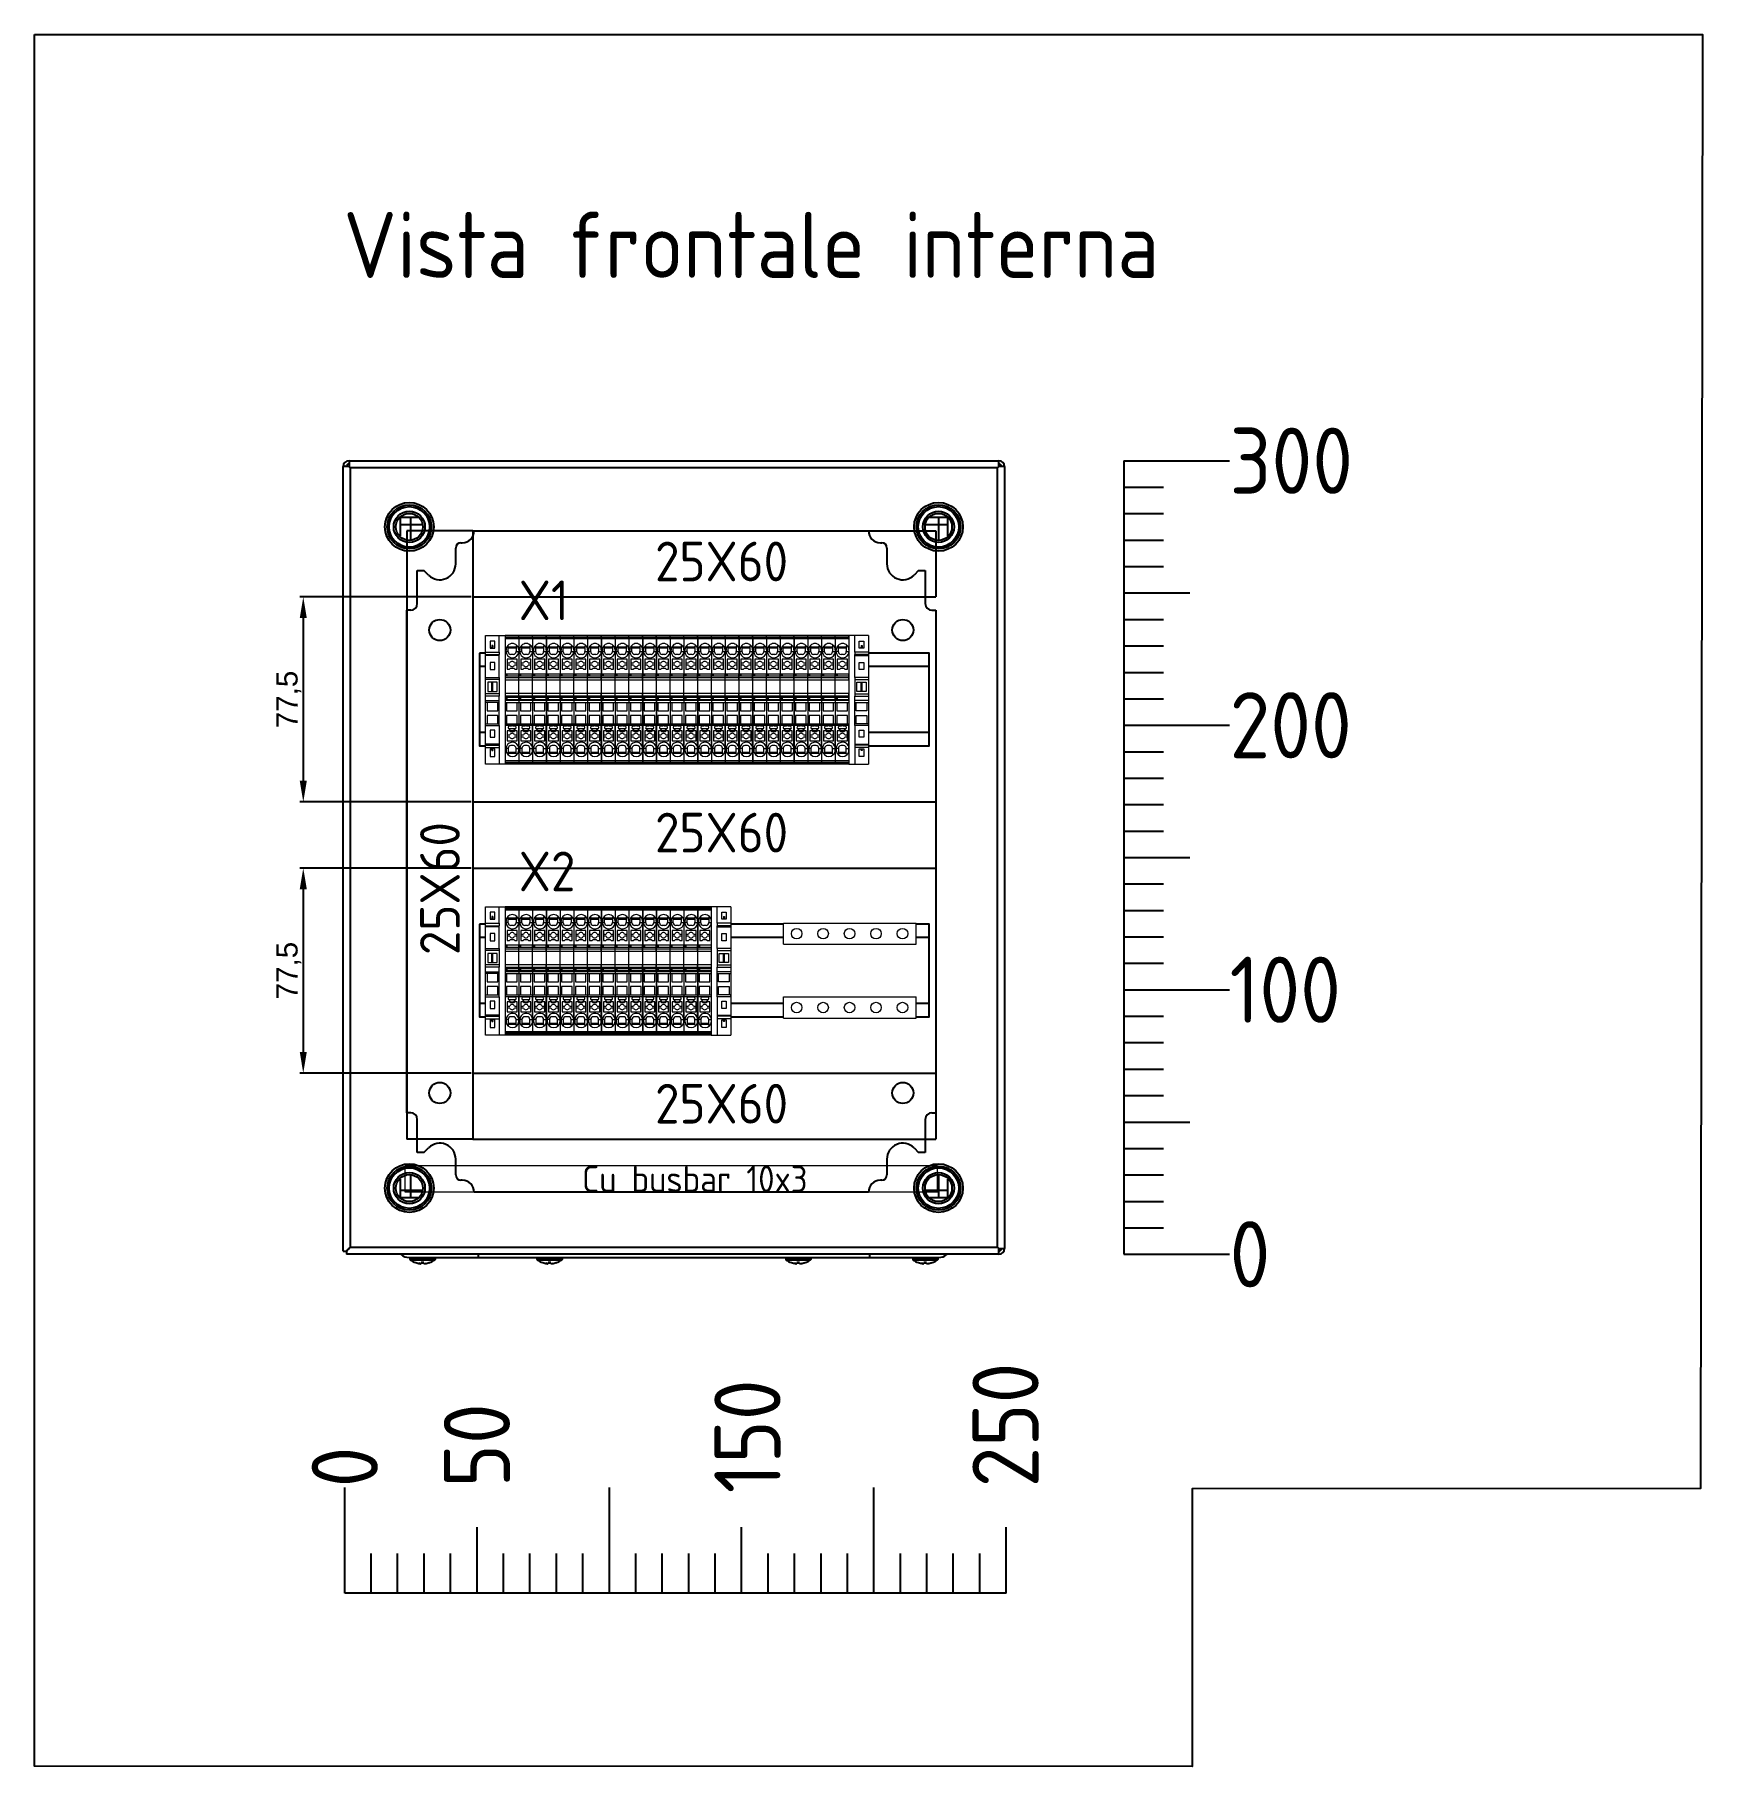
# Model space of a CAD drawing. Header units: millimetres. Extents: x 46697 to 51381, y 25488 to 34806.
# Drawn here: x 48036 to 48667, y 27978 to 28633 of the extents above; entities that cross this region are included whole.
import ezdxf
from ezdxf.enums import TextEntityAlignment as Align

# ---------------------------------------------------------------- set-up
doc = ezdxf.new("R2010")
doc.units = ezdxf.units.MM
doc.layers.add('! NO PLOT !', color=7, linetype='Continuous', true_color=0xff75dd, plot=False)
doc.layers.add('000-PI-Oprema', color=30, linetype='Continuous', lineweight=5)
doc.layers.add('SI-ORMAR-Oprema', color=30, linetype='Continuous', lineweight=5)
for name, color, linetype in [('000-PI-ORMAR', 51, 'Continuous'), ('000-PI_TEXT', 7, 'Continuous'), ('002-PI-Kabelska kanalica', 150, 'Continuous'), ('004-PI-DIN Šina', 80, 'Continuous'), ('AUT_TEXT', 7, 'Continuous')]:
    doc.layers.add(name, color=color, linetype=linetype)
doc.styles.add('PI0', font='isocpeur.ttf', dxfattribs={"width": 0.9})
doc.styles.get("Standard").update_dxf_attribs({"font": 'arial.ttf'})
doc.dimstyles.new('ISO-25-lb', dxfattribs={"dimtxt": 8, "dimasz": 8, "dimexe": 1.25, "dimexo": 0.625, "dimtad": 1, "dimdec": 1, "dimtxsty": 'Standard', "dimcen": 5, "dimadec": 0, "dimazin": 0, "dimtfac": 1, "dimtdec": 1, "dimtmove": 0, "dimatfit": 3, "dimfxl": 1, "dimarcsym": 0})

msp = doc.modelspace()

# ---------------------------------------------------------------- texts
at = {"color": 7, "style": 'PI0', "width": 0.9}
for s, p in [('300', (48488.12, 28471.48)), ('200', (48488.12, 28371.48)), ('100', (48488.12, 28271.48)), ('0', (48488.12, 28171.48))]:
    msp.add_text(s, height=25, dxfattribs=at).set_placement(p, align=Align.MIDDLE_LEFT)
at = {"ltscale": 0.25, "style": 'PI0', "width": 0.9}
for s, p in [('25X60', (48270.99, 28425.9)), ('X1', (48219.45, 28411.22)), ('25X60', (48270.99, 28323.4)), ('X2', (48219.45, 28308.72)), ('25X60', (48270.99, 28220.9))]:
    msp.add_text(s, height=15, dxfattribs=at).set_placement(p)
msp.add_text('25X60', height=15, rotation=90, dxfattribs=at).set_placement((48197.18, 28284.59))
at = {"color": 7, "style": 'PI0', "width": 0.9}
for s, p in [('250', (48403.44, 28083.35)), ('150', (48305.9, 28081.1)), ('50', (48203.65, 28083.35)), ('0', (48153.7, 28083.35))]:
    msp.add_text(s, height=25, rotation=90, dxfattribs=at).set_placement(p, align=Align.MIDDLE_LEFT)
at = {"layer": 'AUT_TEXT', "style": 'PI0', "width": 0.9}
for s, height, p in [('Vista frontale interna', 25, (48307.35, 28553.13)), ('Cu busbar 10x3', 10, (48286, 28199.97))]:
    msp.add_text(s, height=height, dxfattribs=at).set_placement(p, align=Align.MIDDLE)

# ---------------------------------------------------------------- blocks, each defined once
blk = doc.blocks.new('NSYCRN325150_back')
at = {"layer": '000-PI-ORMAR'}
for p, q in [((48749.84, 28623.88), (48749.84, 28621.68)), ((48749.84, 28623.88), (48995.44, 28623.88)), ((48995.44, 28621.68), (48995.44, 28623.88)), ((48747.64, 28325.08), (48747.64, 28621.68)), ((48749.84, 28621.68), (48747.64, 28621.68)), ((48750.34, 28621.18), (48750.34, 28326.58)), ((48994.94, 28621.18), (48750.34, 28621.18)), ((48994.93, 28326.58), (48994.93, 28621.18)), ((48997.64, 28621.68), (48995.44, 28621.68)), ((48997.64, 28621.68), (48997.64, 28326.08)), ((48769.14, 28602.38), (48769.14, 28595.44)), ((48776.09, 28602.38), (48769.14, 28602.38)), ((48777.49, 28599.68), (48769.14, 28599.68)), ((48773.14, 28602.38), (48773.14, 28593.94)), ((48976.14, 28599.68), (48967.8, 28599.68)), ((48976.14, 28602.38), (48969.19, 28602.38)), ((48972.74, 28594.03), (48972.74, 28602.38)), ((48976.14, 28595.42), (48976.14, 28602.38)), ((48769.14, 28352.32), (48769.14, 28345.38)), ((48773.14, 28353.82), (48773.14, 28345.38)), ((48972.74, 28345.38), (48972.74, 28353.73)), ((48976.14, 28345.38), (48976.14, 28352.33)), ((48769.14, 28348.08), (48777.48, 28348.08)), ((48769.14, 28345.38), (48776.09, 28345.38)), ((48967.8, 28348.08), (48976.14, 28348.08)), ((48969.2, 28345.38), (48976.14, 28345.38)), ((48747.64, 28325.08), (48748.84, 28325.08)), ((48748.9, 28325.15), (48748.84, 28325.08)), ((48748.84, 28325.08), (48748.84, 28323.88)), ((48995.44, 28323.88), (48748.84, 28323.88)), ((48748.99, 28325.23), (48748.9, 28325.15)), ((48748.9, 28325.15), (48748.99, 28325.23)), ((48749.44, 28325.68), (48748.99, 28325.23)), ((48748.99, 28325.23), (48749.44, 28325.68)), ((48749.75, 28325.99), (48749.44, 28325.68)), ((48749.44, 28325.68), (48749.75, 28325.99)), ((48749.44, 28325.68), (48749.74, 28325.98)), ((48749.92, 28326.17), (48749.75, 28325.99)), ((48749.75, 28325.99), (48749.92, 28326.17)), ((48750.34, 28326.58), (48994.94, 28326.58)), ((48772.52, 28322.66), (48972.76, 28322.66)), ((48773.07, 28322.26), (48772.89, 28322.26)), ((48772.89, 28322.26), (48772.89, 28321.96)), ((48773.1, 28322.34), (48773.11, 28322.66)), ((48773.44, 28322.34), (48775.41, 28322.34)), ((48775.32, 28322.26), (48773.49, 28322.26)), ((48775.41, 28322.34), (48775.46, 28322.66)), ((48776.24, 28322.34), (48776.18, 28322.66)), ((48776.24, 28322.34), (48779.03, 28322.34)), ((48778.93, 28322.26), (48776.34, 28322.26)), ((48779.03, 28322.34), (48779.09, 28322.66)), ((48779.86, 28322.34), (48779.81, 28322.66)), ((48779.86, 28322.34), (48781.83, 28322.34)), ((48781.78, 28322.26), (48779.95, 28322.26)), ((48782.18, 28322.34), (48782.16, 28322.66)), ((48782.39, 28322.26), (48782.21, 28322.26)), ((48782.39, 28322.26), (48782.39, 28321.96)), ((48798.64, 28323.88), (48798.64, 28322.66)), ((48821.07, 28322.26), (48820.89, 28322.26)), ((48820.89, 28322.26), (48820.89, 28321.96)), ((48821.1, 28322.34), (48821.11, 28322.66)), ((48821.44, 28322.34), (48823.41, 28322.34)), ((48823.32, 28322.26), (48821.49, 28322.26)), ((48823.41, 28322.34), (48823.46, 28322.66)), ((48824.24, 28322.34), (48824.18, 28322.66)), ((48824.24, 28322.34), (48827.03, 28322.34)), ((48826.93, 28322.26), (48824.34, 28322.26)), ((48827.03, 28322.34), (48827.09, 28322.66)), ((48827.86, 28322.34), (48827.81, 28322.66)), ((48827.86, 28322.34), (48829.83, 28322.34)), ((48829.78, 28322.26), (48827.95, 28322.26)), ((48830.18, 28322.34), (48830.16, 28322.66)), ((48830.39, 28322.26), (48830.21, 28322.26)), ((48830.39, 28322.26), (48830.39, 28321.96)), ((48915.07, 28322.26), (48914.89, 28322.26)), ((48914.89, 28322.26), (48914.89, 28321.96)), ((48915.1, 28322.34), (48915.11, 28322.66)), ((48915.44, 28322.34), (48917.41, 28322.34)), ((48917.32, 28322.26), (48915.49, 28322.26)), ((48917.41, 28322.34), (48917.46, 28322.66)), ((48918.24, 28322.34), (48918.18, 28322.66)), ((48918.24, 28322.34), (48921.03, 28322.34)), ((48920.93, 28322.26), (48918.34, 28322.26)), ((48921.03, 28322.34), (48921.09, 28322.66)), ((48921.86, 28322.34), (48921.81, 28322.66)), ((48921.86, 28322.34), (48923.83, 28322.34)), ((48923.78, 28322.26), (48921.95, 28322.26)), ((48924.18, 28322.34), (48924.16, 28322.66)), ((48924.39, 28322.26), (48924.21, 28322.26)), ((48924.39, 28322.26), (48924.39, 28321.96)), ((48946.64, 28322.66), (48946.64, 28323.88)), ((48963.07, 28322.26), (48962.89, 28322.26)), ((48962.89, 28322.26), (48962.89, 28321.96)), ((48963.1, 28322.34), (48963.11, 28322.66)), ((48963.44, 28322.34), (48965.41, 28322.34)), ((48965.32, 28322.26), (48963.49, 28322.26)), ((48965.41, 28322.34), (48965.46, 28322.66)), ((48966.24, 28322.34), (48966.18, 28322.66)), ((48966.24, 28322.34), (48969.03, 28322.34)), ((48968.93, 28322.26), (48966.34, 28322.26)), ((48969.03, 28322.34), (48969.09, 28322.66)), ((48969.86, 28322.34), (48969.81, 28322.66)), ((48969.86, 28322.34), (48971.83, 28322.34)), ((48971.78, 28322.26), (48969.95, 28322.26)), ((48972.18, 28322.34), (48972.16, 28322.66)), ((48972.39, 28322.26), (48972.21, 28322.26)), ((48972.39, 28322.26), (48972.39, 28321.96)), ((48995.44, 28326.08), (48997.64, 28326.08)), ((48995.44, 28323.88), (48995.44, 28326.08)), ((48772.89, 28321.96), (48782.39, 28321.96)), ((48772.97, 28321.8), (48782.31, 28321.8)), ((48775.09, 28320.7), (48775.03, 28320.7)), ((48775.09, 28320.69), (48775.12, 28320.69)), ((48776.81, 28320.33), (48776.82, 28320.36)), ((48776.81, 28320.33), (48776.81, 28320.33)), ((48776.82, 28320.36), (48776.82, 28320.36)), ((48776.82, 28320.36), (48776.82, 28320.36)), ((48776.82, 28320.36), (48776.82, 28320.36)), ((48776.82, 28320.36), (48776.82, 28320.36)), ((48776.92, 28320.34), (48776.93, 28320.33)), ((48776.93, 28320.33), (48776.95, 28320.33)), ((48776.98, 28320.33), (48776.98, 28320.33)), ((48777.12, 28320.7), (48777.12, 28320.34)), ((48777.14, 28320.69), (48777.44, 28320.69)), ((48777.62, 28320.69), (48777.83, 28320.69)), ((48778.15, 28320.34), (48778.15, 28320.7)), ((48778.46, 28320.36), (48778.45, 28320.36)), ((48778.46, 28320.36), (48778.45, 28320.36)), ((48778.46, 28320.36), (48778.46, 28320.33)), ((48778.46, 28320.33), (48778.46, 28320.33)), ((48780.15, 28320.69), (48780.18, 28320.69)), ((48780.24, 28320.7), (48780.19, 28320.7)), ((48820.89, 28321.96), (48830.39, 28321.96)), ((48820.97, 28321.8), (48830.31, 28321.8)), ((48823.09, 28320.7), (48823.03, 28320.7)), ((48823.09, 28320.69), (48823.12, 28320.69)), ((48824.81, 28320.33), (48824.82, 28320.36)), ((48824.81, 28320.33), (48824.81, 28320.33)), ((48824.82, 28320.36), (48824.82, 28320.36)), ((48824.82, 28320.36), (48824.82, 28320.36)), ((48824.82, 28320.36), (48824.82, 28320.36)), ((48824.82, 28320.36), (48824.82, 28320.36)), ((48824.92, 28320.34), (48824.93, 28320.33)), ((48824.93, 28320.33), (48824.95, 28320.33)), ((48824.98, 28320.33), (48824.98, 28320.33)), ((48825.12, 28320.7), (48825.12, 28320.34)), ((48825.12, 28320.69), (48825.44, 28320.69)), ((48825.44, 28320.69), (48825.83, 28320.69)), ((48825.83, 28320.69), (48826.15, 28320.69)), ((48826.15, 28320.34), (48826.15, 28320.7)), ((48826.46, 28320.36), (48826.45, 28320.36)), ((48826.46, 28320.36), (48826.45, 28320.36)), ((48826.46, 28320.36), (48826.46, 28320.33)), ((48826.46, 28320.33), (48826.46, 28320.33)), ((48828.15, 28320.69), (48828.18, 28320.69)), ((48828.24, 28320.7), (48828.19, 28320.7)), ((48914.89, 28321.96), (48924.39, 28321.96)), ((48914.97, 28321.8), (48924.31, 28321.8)), ((48917.09, 28320.7), (48917.03, 28320.7)), ((48917.09, 28320.69), (48917.12, 28320.69)), ((48918.81, 28320.33), (48918.82, 28320.36)), ((48918.81, 28320.33), (48918.81, 28320.33)), ((48918.82, 28320.36), (48918.82, 28320.36)), ((48918.82, 28320.36), (48918.82, 28320.36)), ((48918.82, 28320.36), (48918.82, 28320.36)), ((48918.82, 28320.36), (48918.82, 28320.36)), ((48918.92, 28320.34), (48918.93, 28320.33)), ((48918.93, 28320.33), (48918.95, 28320.33)), ((48918.98, 28320.33), (48918.98, 28320.33)), ((48919.12, 28320.7), (48919.12, 28320.34)), ((48919.12, 28320.69), (48919.44, 28320.69)), ((48919.44, 28320.69), (48919.83, 28320.69)), ((48919.83, 28320.69), (48920.15, 28320.69)), ((48920.15, 28320.34), (48920.15, 28320.7)), ((48920.46, 28320.36), (48920.45, 28320.36)), ((48920.46, 28320.36), (48920.45, 28320.36)), ((48920.46, 28320.36), (48920.46, 28320.33)), ((48920.46, 28320.33), (48920.46, 28320.33)), ((48922.15, 28320.69), (48922.18, 28320.69)), ((48922.24, 28320.7), (48922.19, 28320.7)), ((48962.89, 28321.96), (48972.39, 28321.96)), ((48962.97, 28321.8), (48972.31, 28321.8)), ((48965.09, 28320.7), (48965.03, 28320.7)), ((48965.09, 28320.69), (48965.12, 28320.69)), ((48966.81, 28320.33), (48966.82, 28320.36)), ((48966.81, 28320.33), (48966.81, 28320.33)), ((48966.82, 28320.36), (48966.82, 28320.36)), ((48966.82, 28320.36), (48966.82, 28320.36)), ((48966.82, 28320.36), (48966.82, 28320.36)), ((48966.82, 28320.36), (48966.82, 28320.36)), ((48966.92, 28320.34), (48966.93, 28320.33)), ((48966.93, 28320.33), (48966.95, 28320.33)), ((48966.98, 28320.33), (48966.98, 28320.33)), ((48967.12, 28320.7), (48967.12, 28320.34)), ((48967.14, 28320.69), (48967.44, 28320.69)), ((48967.62, 28320.69), (48967.83, 28320.69)), ((48968.15, 28320.34), (48968.15, 28320.7)), ((48968.46, 28320.36), (48968.45, 28320.36)), ((48968.46, 28320.36), (48968.45, 28320.36)), ((48968.46, 28320.36), (48968.46, 28320.33)), ((48968.46, 28320.33), (48968.46, 28320.33)), ((48970.15, 28320.69), (48970.18, 28320.69)), ((48970.24, 28320.7), (48970.19, 28320.7))]:
    blk.add_line(p, q, dxfattribs=at)
for points in [[(48777.12, 28320.69), (48777.44, 28320.69), (48777.83, 28320.69), (48778.15, 28320.69)], [(48967.12, 28320.69), (48967.44, 28320.69), (48967.83, 28320.69), (48968.15, 28320.69)]]:
    blk.add_lwpolyline(points, dxfattribs=at)
for centre, radius in [((48772.64, 28598.88), 9.21), ((48772.64, 28598.88), 8.35), ((48772.64, 28598.88), 7.65), ((48772.64, 28598.88), 5.92), ((48772.64, 28598.88), 5.1), ((48972.64, 28598.88), 9.21), ((48972.64, 28598.88), 8.35), ((48972.64, 28598.88), 7.65), ((48972.64, 28598.88), 5.92), ((48972.64, 28598.88), 5.1), ((48772.64, 28348.88), 9.21), ((48772.64, 28348.88), 8.35), ((48772.64, 28348.88), 7.65), ((48772.64, 28348.88), 5.92), ((48972.64, 28348.88), 9.21), ((48972.64, 28348.88), 8.35), ((48972.64, 28348.88), 7.65), ((48972.64, 28348.88), 5.92), ((48772.64, 28348.88), 5.1), ((48972.64, 28348.88), 5.1)]:
    blk.add_circle(centre, radius, dxfattribs=at)
for centre, radius, start, end in [((48749.84, 28621.68), 2.2, 90, 180), ((48995.44, 28621.68), 2.2, 0, 90), ((48749.84, 28621.68), 1, 90, 180), ((48995.44, 28621.68), 1, 0, 90), ((48716.51, 28357.61), 45.86, 314.81428, 314.93353), ((48772.52, 28327.16), 4.5, 228.75895, 270), ((48897.53, 28333.07), 124.55, 184.79666, 184.94318), ((48775.32, 28322.35), 0.0867, 270.05019, 282.72978), ((48779.95, 28322.35), 0.0868, 257.25089, 269.95098), ((48657.23, 28333.12), 125.07, 355.05722, 355.20313), ((48945.53, 28333.07), 124.55, 184.79666, 184.94318), ((48823.32, 28322.35), 0.0867, 270.05019, 282.72978), ((48827.95, 28322.35), 0.0868, 257.25089, 269.95098), ((48705.23, 28333.12), 125.07, 355.05722, 355.20313), ((49039.53, 28333.07), 124.55, 184.79666, 184.94318), ((48917.32, 28322.35), 0.0867, 270.05019, 282.72978), ((48921.95, 28322.35), 0.0868, 257.25089, 269.95098), ((48799.23, 28333.12), 125.07, 355.05722, 355.20313), ((49087.53, 28333.07), 124.55, 184.79666, 184.94318), ((48965.32, 28322.35), 0.0867, 270.05019, 282.72978), ((48969.95, 28322.35), 0.0868, 257.25089, 269.95098), ((48847.23, 28333.12), 125.07, 355.05722, 355.20313), ((48972.76, 28327.16), 4.5, 270, 311.24105), ((48995.44, 28326.08), 2.2, 270, 0), ((48995.44, 28326.08), 1, 270, 0), ((48773.09, 28321.96), 0.2, 180, 233.508), ((48777.64, 28328.11), 7.85, 233.508, 250.61146), ((48775.1, 28320.89), 0.201, 250.65751, 266.51624), ((48775.1, 28320.89), 0.198, 266.53319, 268.33046), ((48777.64, 28328.11), 7.83, 251.002, 262.96428), ((48777.43, 28323.31), 3.04, 255.8041, 258.34513), ((48776.9, 28324.23), 3.9, 266.74079, 267.41395), ((48776.9, 28324.23), 3.9, 267.41394, 267.7511), ((48776.9, 28324.23), 3.9, 267.7511, 268.08601), ((48776.9, 28324.23), 3.91, 268.08605, 268.75692), ((48777.86, 28325.5), 5.25, 258.60638, 259.79513), ((48777.87, 28325.48), 5.22, 258.39247, 260.11984), ((48777.64, 28328.14), 7.83, 264.93758, 265.15435), ((48776.9, 28324.26), 3.93, 271.24242, 273.24864), ((48777.64, 28238.31), 82.4, 89.64189, 90.35811), ((48778.37, 28324.26), 3.93, 266.75136, 268.75758), ((48777.64, 28328.14), 7.83, 274.78196, 275.20363), ((48777.42, 28325.5), 5.25, 280.20433, 281.4004), ((48777.31, 28325.97), 5.73, 281.50731, 285.86855), ((48778.37, 28324.23), 3.91, 271.24307, 271.92317), ((48778.37, 28324.23), 3.9, 271.92322, 272.59523), ((48778.37, 28324.23), 3.9, 272.5952, 273.25919), ((48777.64, 28328.11), 7.83, 277.03572, 288.99799), ((48780.18, 28320.89), 0.197, 265.43534, 271.64958), ((48780.18, 28320.89), 0.198, 271.67077, 273.46696), ((48780.18, 28320.89), 0.201, 273.48391, 289.34272), ((48777.64, 28328.11), 7.85, 289.38854, 306.49218), ((48782.19, 28321.96), 0.2, 306.492, 0), ((48821.09, 28321.96), 0.2, 180, 233.508), ((48825.64, 28328.11), 7.85, 233.508, 250.61146), ((48823.1, 28320.89), 0.201, 250.65751, 266.51624), ((48823.1, 28320.89), 0.198, 266.53319, 268.33046), ((48825.64, 28328.11), 7.83, 251.002, 262.96428), ((48825.43, 28323.31), 3.04, 255.8041, 258.34513), ((48824.9, 28324.23), 3.9, 266.74079, 267.41395), ((48824.9, 28324.23), 3.9, 267.41394, 267.7511), ((48824.9, 28324.23), 3.9, 267.7511, 268.08601), ((48824.9, 28324.23), 3.91, 268.08605, 268.75692), ((48825.86, 28325.5), 5.25, 258.60638, 259.79513), ((48825.87, 28325.48), 5.22, 258.39247, 260.11984), ((48825.64, 28328.14), 7.83, 264.93758, 265.15435), ((48824.9, 28324.26), 3.93, 271.24242, 273.24864), ((48825.64, 28238.31), 82.4, 89.64189, 90.35811), ((48826.37, 28324.26), 3.93, 266.75136, 268.75758), ((48825.64, 28328.14), 7.83, 274.78196, 275.20363), ((48825.42, 28325.5), 5.25, 280.20433, 281.4004), ((48825.31, 28325.97), 5.73, 281.50731, 285.86855), ((48826.37, 28324.23), 3.91, 271.24307, 271.92317), ((48826.37, 28324.23), 3.9, 271.92322, 272.59523), ((48826.37, 28324.23), 3.9, 272.5952, 273.25919), ((48825.64, 28328.11), 7.83, 277.03572, 288.99799), ((48828.18, 28320.89), 0.197, 265.43534, 271.64958), ((48828.18, 28320.89), 0.198, 271.67077, 273.46696), ((48828.18, 28320.89), 0.201, 273.48391, 289.34272), ((48825.64, 28328.11), 7.85, 289.38854, 306.49218), ((48830.19, 28321.96), 0.2, 306.492, 0), ((48915.09, 28321.96), 0.2, 180, 233.508), ((48919.64, 28328.11), 7.85, 233.508, 250.61146), ((48917.1, 28320.89), 0.201, 250.65751, 266.51624), ((48917.1, 28320.89), 0.198, 266.53319, 268.33046), ((48919.64, 28328.11), 7.83, 251.002, 262.96428), ((48919.43, 28323.31), 3.04, 255.8041, 258.34513), ((48918.9, 28324.23), 3.9, 266.74079, 267.41395), ((48918.9, 28324.23), 3.9, 267.41394, 267.7511), ((48918.9, 28324.23), 3.9, 267.7511, 268.08601), ((48918.9, 28324.23), 3.91, 268.08605, 268.75692), ((48919.86, 28325.5), 5.25, 258.60638, 259.79513), ((48919.87, 28325.48), 5.22, 258.39247, 260.11984), ((48919.64, 28328.14), 7.83, 264.93758, 265.15435), ((48918.9, 28324.26), 3.93, 271.24242, 273.24864), ((48919.64, 28238.31), 82.4, 89.64189, 90.35811), ((48920.37, 28324.26), 3.93, 266.75136, 268.75758), ((48919.64, 28328.14), 7.83, 274.78196, 275.20363), ((48919.42, 28325.5), 5.25, 280.20433, 281.4004), ((48919.31, 28325.97), 5.73, 281.50731, 285.86855), ((48920.37, 28324.23), 3.91, 271.24307, 271.92317), ((48920.37, 28324.23), 3.9, 271.92322, 272.59523), ((48920.37, 28324.23), 3.9, 272.5952, 273.25919), ((48919.64, 28328.11), 7.83, 277.03572, 288.99799), ((48922.18, 28320.89), 0.197, 265.43534, 271.64958), ((48922.18, 28320.89), 0.198, 271.67077, 273.46696), ((48922.18, 28320.89), 0.201, 273.48391, 289.34272), ((48919.64, 28328.11), 7.85, 289.38854, 306.49218), ((48924.19, 28321.96), 0.2, 306.492, 0), ((48963.09, 28321.96), 0.2, 180, 233.508), ((48967.64, 28328.11), 7.85, 233.508, 250.61146), ((48965.1, 28320.89), 0.201, 250.65751, 266.51624), ((48965.1, 28320.89), 0.198, 266.53319, 268.33046), ((48967.64, 28328.11), 7.83, 251.002, 262.96428), ((48967.43, 28323.31), 3.04, 255.8041, 258.34513), ((48966.9, 28324.23), 3.9, 266.74079, 267.41395), ((48966.9, 28324.23), 3.9, 267.41394, 267.7511), ((48966.9, 28324.23), 3.9, 267.7511, 268.08601), ((48966.9, 28324.23), 3.91, 268.08605, 268.75692), ((48967.86, 28325.5), 5.25, 258.60638, 259.79513), ((48967.87, 28325.48), 5.22, 258.39247, 260.11984), ((48967.64, 28328.14), 7.83, 264.93758, 265.15435), ((48966.9, 28324.26), 3.93, 271.24242, 273.24864), ((48967.64, 28238.31), 82.4, 89.64189, 90.35811), ((48968.37, 28324.26), 3.93, 266.75136, 268.75758), ((48967.64, 28328.14), 7.83, 274.78196, 275.20363), ((48967.42, 28325.5), 5.25, 280.20433, 281.4004), ((48967.31, 28325.97), 5.73, 281.50731, 285.86855), ((48968.37, 28324.23), 3.91, 271.24307, 271.92317), ((48968.37, 28324.23), 3.9, 271.92322, 272.59523), ((48968.37, 28324.23), 3.9, 272.5952, 273.25919), ((48967.64, 28328.11), 7.83, 277.03572, 288.99799), ((48970.18, 28320.89), 0.197, 265.43534, 271.64958), ((48970.18, 28320.89), 0.198, 271.67077, 273.46696), ((48970.18, 28320.89), 0.201, 273.48391, 289.34272), ((48967.64, 28328.11), 7.85, 289.38854, 306.49218), ((48972.19, 28321.96), 0.2, 306.492, 0)]:
    blk.add_arc(centre, radius, start, end, dxfattribs=at)
for points, knots in [([(48749.84, 28621.68), (48749.9, 28621.62), (48749.99, 28621.52), (48750.11, 28621.4), (48750.19, 28621.33), (48750.25, 28621.27), (48750.3, 28621.21), (48750.32, 28621.2), (48750.34, 28621.17), (48750.34, 28621.18)], [0, 0, 0, 0, 0.382739, 0.551994, 0.70126, 0.825832, 0.920214, 0.979747, 1, 1, 1, 1]), ([(48750.34, 28621.18), (48750.34, 28621.18), (48750.31, 28621.2), (48750.3, 28621.22), (48750.24, 28621.27), (48750.18, 28621.33), (48750.11, 28621.41), (48749.99, 28621.52), (48749.9, 28621.62), (48749.84, 28621.68)], [0, 0, 0, 0, 0.020331, 0.079725, 0.173908, 0.298318, 0.447597, 0.616983, 1, 1, 1, 1]), ([(48994.93, 28621.18), (48994.93, 28621.17), (48994.95, 28621.2), (48994.98, 28621.21), (48995.03, 28621.27), (48995.09, 28621.33), (48995.16, 28621.4), (48995.28, 28621.52), (48995.37, 28621.62), (48995.44, 28621.68)], [0, 0, 0, 0, 0.020362, 0.079833, 0.174106, 0.298588, 0.447893, 0.617245, 1, 1, 1, 1]), ([(48995.44, 28621.68), (48995.37, 28621.62), (48995.28, 28621.52), (48995.16, 28621.41), (48995.09, 28621.33), (48995.03, 28621.27), (48994.98, 28621.22), (48994.96, 28621.2), (48994.93, 28621.18), (48994.94, 28621.18)], [0, 0, 0, 0, 0.383001, 0.552289, 0.701529, 0.826029, 0.920322, 0.979779, 1, 1, 1, 1]), ([(48750.34, 28326.58), (48750.34, 28326.59), (48750.32, 28326.56), (48750.31, 28326.55), (48750.26, 28326.51), (48750.22, 28326.46), (48750.15, 28326.4), (48750.06, 28326.3), (48749.98, 28326.22), (48749.92, 28326.17)], [0, 0, 0, 0, 0.01918, 0.077177, 0.169242, 0.291348, 0.439804, 0.610153, 1, 1, 1, 1]), ([(48749.92, 28326.17), (48749.98, 28326.22), (48750.06, 28326.3), (48750.15, 28326.4), (48750.21, 28326.46), (48750.26, 28326.5), (48750.31, 28326.55), (48750.31, 28326.56), (48750.34, 28326.58), (48750.34, 28326.58)], [0, 0, 0, 0, 0.390295, 0.560635, 0.709071, 0.831172, 0.922939, 0.980818, 1, 1, 1, 1]), ([(48773.07, 28322.26), (48773.07, 28322.26), (48773.08, 28322.26), (48773.08, 28322.27), (48773.09, 28322.29), (48773.09, 28322.31), (48773.1, 28322.33), (48773.1, 28322.34)], [0, 0, 0, 0, 0.123764, 0.216571, 0.333138, 0.633161, 1, 1, 1, 1]), ([(48773.44, 28322.34), (48773.44, 28322.34), (48773.44, 28322.32), (48773.45, 28322.31), (48773.45, 28322.29), (48773.46, 28322.27), (48773.47, 28322.26), (48773.48, 28322.26), (48773.49, 28322.26)], [0, 0, 0, 0, 0.167781, 0.327264, 0.541943, 0.722676, 0.871426, 1, 1, 1, 1]), ([(48775.34, 28322.26), (48775.36, 28322.27), (48775.39, 28322.29), (48775.41, 28322.32), (48775.41, 28322.34)], [0, 0, 0, 0, 0.482222, 1, 1, 1, 1]), ([(48776.24, 28322.34), (48776.24, 28322.33), (48776.25, 28322.31), (48776.27, 28322.28), (48776.31, 28322.26), (48776.33, 28322.26), (48776.34, 28322.26)], [0, 0, 0, 0, 0.254498, 0.505624, 0.753597, 1, 1, 1, 1]), ([(48778.93, 28322.26), (48778.94, 28322.26), (48778.97, 28322.26), (48779, 28322.28), (48779.02, 28322.31), (48779.03, 28322.33), (48779.03, 28322.34)], [0, 0, 0, 0, 0.246423, 0.494418, 0.745536, 1, 1, 1, 1]), ([(48779.86, 28322.34), (48779.86, 28322.32), (48779.88, 28322.29), (48779.91, 28322.27), (48779.93, 28322.26)], [0, 0, 0, 0, 0.517817, 1, 1, 1, 1]), ([(48781.78, 28322.26), (48781.79, 28322.26), (48781.79, 28322.26), (48781.81, 28322.27), (48781.83, 28322.3), (48781.83, 28322.33), (48781.83, 28322.34)], [0, 0, 0, 0, 0.085162, 0.176686, 0.525753, 1, 1, 1, 1]), ([(48782.18, 28322.34), (48782.18, 28322.33), (48782.18, 28322.31), (48782.19, 28322.29), (48782.19, 28322.27), (48782.2, 28322.26), (48782.2, 28322.26), (48782.21, 28322.26)], [0, 0, 0, 0, 0.366879, 0.666903, 0.783461, 0.876256, 1, 1, 1, 1]), ([(48821.07, 28322.26), (48821.07, 28322.26), (48821.08, 28322.26), (48821.08, 28322.27), (48821.09, 28322.29), (48821.09, 28322.31), (48821.1, 28322.33), (48821.1, 28322.34)], [0, 0, 0, 0, 0.123764, 0.216571, 0.333138, 0.633161, 1, 1, 1, 1]), ([(48821.44, 28322.34), (48821.44, 28322.34), (48821.44, 28322.32), (48821.45, 28322.31), (48821.45, 28322.29), (48821.46, 28322.27), (48821.47, 28322.26), (48821.48, 28322.26), (48821.49, 28322.26)], [0, 0, 0, 0, 0.167781, 0.327264, 0.541943, 0.722676, 0.871426, 1, 1, 1, 1]), ([(48823.34, 28322.26), (48823.36, 28322.27), (48823.39, 28322.29), (48823.41, 28322.32), (48823.41, 28322.34)], [0, 0, 0, 0, 0.482222, 1, 1, 1, 1]), ([(48824.24, 28322.34), (48824.24, 28322.33), (48824.25, 28322.31), (48824.27, 28322.28), (48824.31, 28322.26), (48824.33, 28322.26), (48824.34, 28322.26)], [0, 0, 0, 0, 0.254498, 0.505624, 0.753597, 1, 1, 1, 1]), ([(48826.93, 28322.26), (48826.94, 28322.26), (48826.97, 28322.26), (48827, 28322.28), (48827.02, 28322.31), (48827.03, 28322.33), (48827.03, 28322.34)], [0, 0, 0, 0, 0.246423, 0.494418, 0.745536, 1, 1, 1, 1]), ([(48827.86, 28322.34), (48827.86, 28322.32), (48827.88, 28322.29), (48827.91, 28322.27), (48827.93, 28322.26)], [0, 0, 0, 0, 0.517817, 1, 1, 1, 1]), ([(48829.78, 28322.26), (48829.79, 28322.26), (48829.79, 28322.26), (48829.81, 28322.27), (48829.83, 28322.3), (48829.83, 28322.33), (48829.83, 28322.34)], [0, 0, 0, 0, 0.085162, 0.176686, 0.525753, 1, 1, 1, 1]), ([(48830.18, 28322.34), (48830.18, 28322.33), (48830.18, 28322.31), (48830.19, 28322.29), (48830.19, 28322.27), (48830.2, 28322.26), (48830.2, 28322.26), (48830.21, 28322.26)], [0, 0, 0, 0, 0.366879, 0.666903, 0.783461, 0.876256, 1, 1, 1, 1]), ([(48915.07, 28322.26), (48915.07, 28322.26), (48915.08, 28322.26), (48915.08, 28322.27), (48915.09, 28322.29), (48915.09, 28322.31), (48915.1, 28322.33), (48915.1, 28322.34)], [0, 0, 0, 0, 0.123764, 0.216571, 0.333138, 0.633161, 1, 1, 1, 1]), ([(48915.44, 28322.34), (48915.44, 28322.34), (48915.44, 28322.32), (48915.45, 28322.31), (48915.45, 28322.29), (48915.46, 28322.27), (48915.47, 28322.26), (48915.48, 28322.26), (48915.49, 28322.26)], [0, 0, 0, 0, 0.167781, 0.327264, 0.541943, 0.722676, 0.871426, 1, 1, 1, 1]), ([(48917.34, 28322.26), (48917.36, 28322.27), (48917.39, 28322.29), (48917.41, 28322.32), (48917.41, 28322.34)], [0, 0, 0, 0, 0.482222, 1, 1, 1, 1]), ([(48918.24, 28322.34), (48918.24, 28322.33), (48918.25, 28322.31), (48918.27, 28322.28), (48918.31, 28322.26), (48918.33, 28322.26), (48918.34, 28322.26)], [0, 0, 0, 0, 0.254498, 0.505624, 0.753597, 1, 1, 1, 1]), ([(48920.93, 28322.26), (48920.94, 28322.26), (48920.97, 28322.26), (48921, 28322.28), (48921.02, 28322.31), (48921.03, 28322.33), (48921.03, 28322.34)], [0, 0, 0, 0, 0.246423, 0.494418, 0.745536, 1, 1, 1, 1]), ([(48921.86, 28322.34), (48921.86, 28322.32), (48921.88, 28322.29), (48921.91, 28322.27), (48921.93, 28322.26)], [0, 0, 0, 0, 0.517817, 1, 1, 1, 1]), ([(48923.78, 28322.26), (48923.79, 28322.26), (48923.79, 28322.26), (48923.81, 28322.27), (48923.83, 28322.3), (48923.83, 28322.33), (48923.83, 28322.34)], [0, 0, 0, 0, 0.085162, 0.176686, 0.525753, 1, 1, 1, 1]), ([(48924.18, 28322.34), (48924.18, 28322.33), (48924.18, 28322.31), (48924.19, 28322.29), (48924.19, 28322.27), (48924.2, 28322.26), (48924.2, 28322.26), (48924.21, 28322.26)], [0, 0, 0, 0, 0.366879, 0.666903, 0.783461, 0.876256, 1, 1, 1, 1]), ([(48963.07, 28322.26), (48963.07, 28322.26), (48963.08, 28322.26), (48963.08, 28322.27), (48963.09, 28322.29), (48963.09, 28322.31), (48963.1, 28322.33), (48963.1, 28322.34)], [0, 0, 0, 0, 0.123764, 0.216571, 0.333138, 0.633161, 1, 1, 1, 1]), ([(48963.44, 28322.34), (48963.44, 28322.34), (48963.44, 28322.32), (48963.45, 28322.31), (48963.45, 28322.29), (48963.46, 28322.27), (48963.47, 28322.26), (48963.48, 28322.26), (48963.49, 28322.26)], [0, 0, 0, 0, 0.167781, 0.327264, 0.541943, 0.722676, 0.871426, 1, 1, 1, 1]), ([(48965.34, 28322.26), (48965.36, 28322.27), (48965.39, 28322.29), (48965.41, 28322.32), (48965.41, 28322.34)], [0, 0, 0, 0, 0.482222, 1, 1, 1, 1]), ([(48966.24, 28322.34), (48966.24, 28322.33), (48966.25, 28322.31), (48966.27, 28322.28), (48966.31, 28322.26), (48966.33, 28322.26), (48966.34, 28322.26)], [0, 0, 0, 0, 0.254498, 0.505624, 0.753597, 1, 1, 1, 1]), ([(48968.93, 28322.26), (48968.94, 28322.26), (48968.97, 28322.26), (48969, 28322.28), (48969.02, 28322.31), (48969.03, 28322.33), (48969.03, 28322.34)], [0, 0, 0, 0, 0.246423, 0.494418, 0.745536, 1, 1, 1, 1]), ([(48969.86, 28322.34), (48969.86, 28322.32), (48969.88, 28322.29), (48969.91, 28322.27), (48969.93, 28322.26)], [0, 0, 0, 0, 0.517817, 1, 1, 1, 1]), ([(48971.78, 28322.26), (48971.79, 28322.26), (48971.79, 28322.26), (48971.81, 28322.27), (48971.83, 28322.3), (48971.83, 28322.33), (48971.83, 28322.34)], [0, 0, 0, 0, 0.085162, 0.176686, 0.525753, 1, 1, 1, 1]), ([(48972.18, 28322.34), (48972.18, 28322.33), (48972.18, 28322.31), (48972.19, 28322.29), (48972.19, 28322.27), (48972.2, 28322.26), (48972.2, 28322.26), (48972.21, 28322.26)], [0, 0, 0, 0, 0.366879, 0.666903, 0.783461, 0.876256, 1, 1, 1, 1]), ([(48995.44, 28326.08), (48995.37, 28326.14), (48995.28, 28326.24), (48995.16, 28326.35), (48995.09, 28326.43), (48995.03, 28326.49), (48994.98, 28326.54), (48994.95, 28326.56), (48994.93, 28326.59), (48994.93, 28326.58)], [0, 0, 0, 0, 0.382739, 0.551994, 0.70126, 0.825832, 0.920214, 0.979747, 1, 1, 1, 1]), ([(48994.94, 28326.58), (48994.93, 28326.58), (48994.96, 28326.56), (48994.98, 28326.54), (48995.03, 28326.49), (48995.09, 28326.43), (48995.16, 28326.35), (48995.28, 28326.24), (48995.37, 28326.14), (48995.44, 28326.08)], [0, 0, 0, 0, 0.020331, 0.079725, 0.173908, 0.298318, 0.447597, 0.616983, 1, 1, 1, 1]), ([(48776.82, 28320.36), (48776.77, 28320.37), (48776.58, 28320.41), (48776.39, 28320.47), (48776.25, 28320.51)], [0, 0, 0, 0, 0.244951, 1, 1, 1, 1]), ([(48776.25, 28320.51), (48776.28, 28320.49), (48776.42, 28320.44), (48776.57, 28320.39), (48776.68, 28320.36)], [0, 0, 0, 0, 0.246219, 1, 1, 1, 1]), ([(48778.46, 28320.33), (48778.5, 28320.34), (48778.64, 28320.38), (48778.78, 28320.42), (48778.88, 28320.46)], [0, 0, 0, 0, 0.254276, 1, 1, 1, 1]), ([(48824.82, 28320.36), (48824.77, 28320.37), (48824.58, 28320.41), (48824.39, 28320.47), (48824.25, 28320.51)], [0, 0, 0, 0, 0.244951, 1, 1, 1, 1]), ([(48824.25, 28320.51), (48824.28, 28320.49), (48824.42, 28320.44), (48824.57, 28320.39), (48824.68, 28320.36)], [0, 0, 0, 0, 0.246219, 1, 1, 1, 1]), ([(48826.46, 28320.33), (48826.5, 28320.34), (48826.64, 28320.38), (48826.78, 28320.42), (48826.88, 28320.46)], [0, 0, 0, 0, 0.254276, 1, 1, 1, 1]), ([(48918.82, 28320.36), (48918.77, 28320.37), (48918.58, 28320.41), (48918.39, 28320.47), (48918.25, 28320.51)], [0, 0, 0, 0, 0.244951, 1, 1, 1, 1]), ([(48918.25, 28320.51), (48918.28, 28320.49), (48918.42, 28320.44), (48918.57, 28320.39), (48918.68, 28320.36)], [0, 0, 0, 0, 0.246219, 1, 1, 1, 1]), ([(48920.46, 28320.33), (48920.5, 28320.34), (48920.64, 28320.38), (48920.78, 28320.42), (48920.88, 28320.46)], [0, 0, 0, 0, 0.254276, 1, 1, 1, 1]), ([(48966.82, 28320.36), (48966.77, 28320.37), (48966.58, 28320.41), (48966.39, 28320.47), (48966.25, 28320.51)], [0, 0, 0, 0, 0.244951, 1, 1, 1, 1]), ([(48966.25, 28320.51), (48966.28, 28320.49), (48966.42, 28320.44), (48966.57, 28320.39), (48966.68, 28320.36)], [0, 0, 0, 0, 0.246219, 1, 1, 1, 1]), ([(48968.46, 28320.33), (48968.5, 28320.34), (48968.64, 28320.38), (48968.78, 28320.42), (48968.88, 28320.46)], [0, 0, 0, 0, 0.254276, 1, 1, 1, 1])]:
    blk.add_open_spline(points, degree=3, knots=knots, dxfattribs=at)
blk = doc.blocks.new('*U159')
at = {"layer": '002-PI-Kabelska kanalica'}
for p, q in [((0, 0), (-25, 0)), ((-25, 0), (-25, -230)), ((0, 0), (0, -230)), ((0, -230), (-25, -230))]:
    blk.add_line(p, q, dxfattribs=at)
blk = doc.blocks.new('*U134')
at = {"layer": '002-PI-Kabelska kanalica'}
for p, q in [((0, 0), (-25, 0)), ((-25, 0), (-25, -175)), ((0, 0), (0, -175)), ((0, -175), (-25, -175))]:
    blk.add_line(p, q, dxfattribs=at)
blk = doc.blocks.new('*U136')
at = {"layer": '000-PI-Oprema', "ltscale": 0.25}
for p, q in [((0, -3), (0, 7)), ((201.18, 7), (0, 7)), ((201.18, -3), (201.18, 7)), ((201.18, -3), (0, -3))]:
    blk.add_line(p, q, dxfattribs=at)
blk = doc.blocks.new('*U158')
at = {"layer": '004-PI-DIN Šina'}
blk.add_lwpolyline([(170, -17.5), (170, 17.5), (0, 17.5), (0, -17.5)], close=True, dxfattribs=at)
for points in [[(0, 12.5), (170, 12.5)], [(0, -12.5), (170, -12.5)]]:
    blk.add_lwpolyline(points, dxfattribs=at)
blk = doc.blocks.new('*U99')
blk.add_wipeout([(-24.3, -7.35), (24.3, -7.35), (24.3, 0), (-24.3, 0)])
at = {"ltscale": 0.25}
blk.add_line((-24.3, 0), (24.3, 0), dxfattribs=at)
for p, q in [((-18.03, 0), (-18.03, -5.15)), ((-17.1, 0), (-17.1, -5.15)), ((-17, -5.15), (-17, 0)), ((-16.74, -5.15), (-16.74, 0)), ((-9.72, 0), (-9.72, -5.15)), ((-9, 0), (-9, -0.57)), ((-1, -0.57), (-1, 0)), ((-0.28, 0), (-0.28, -5.15)), ((1.39, -5.15), (1.39, 0)), ((2.32, -5.15), (2.32, 0)), ((7.69, -5.15), (7.69, 0)), ((8.51, 0), (8.51, -5.15)), ((16.74, -5.15), (16.74, 0)), ((17, 0), (17, -5.15)), ((17.1, 0), (17.1, -5.15)), ((18.03, 0), (18.03, -5.15)), ((24.3, 0), (24.3, -7.35)), ((-24.3, -7.35), (-24.3, 0)), ((-18.03, -5.15), (-24.3, -5.15)), ((-21.4, -1.72), (-21.4, -3.42)), ((-18.5, -1.72), (-21.4, -1.72)), ((-21.4, -3.42), (-18.5, -3.42)), ((-19.01, -2.37), (-19.15, -2.37)), ((-19.15, -2.37), (-19.15, -2.77)), ((-19.01, -2.77), (-19.15, -2.77)), ((-19.01, -2.37), (-18.5, -2.37)), ((-19.01, -2.77), (-19.01, -2.37)), ((-19.01, -2.77), (-18.5, -2.77)), ((-18.5, -2.37), (-18.5, -1.72)), ((-18.5, -2.77), (-18.5, -2.37)), ((-18.5, -3.42), (-18.5, -2.77)), ((-17.1, -5.15), (-18.03, -5.15)), ((-17, -5.15), (-17.1, -5.15)), ((-16.74, -5.15), (-17, -5.15)), ((-9.72, -5.15), (-16.74, -5.15)), ((-14.15, -1.72), (-14.15, -3.42)), ((-11.45, -1.72), (-14.15, -1.72)), ((-14.15, -3.42), (-11.45, -3.42)), ((-11.45, -3.42), (-11.45, -1.72)), ((-9.72, -5.15), (-9, -5.15)), ((-9, -0.57), (-9, -4.57)), ((-5.85, -0.57), (-9, -0.57)), ((-9, -4.57), (-9, -5.15)), ((-9, -4.57), (-5.85, -4.57)), ((-9, -5.15), (-1, -5.15)), ((-5.85, -4.57), (-5.85, -0.57)), ((-4.15, -0.57), (-4.15, -4.57)), ((-1, -0.57), (-4.15, -0.57)), ((-4.15, -4.57), (-1, -4.57)), ((-1, -4.57), (-1, -0.57)), ((-1, -5.15), (-1, -4.57)), ((-1, -5.15), (-0.28, -5.15)), ((-0.28, -5.15), (1.39, -5.15)), ((2.32, -5.15), (1.39, -5.15)), ((7.69, -5.15), (2.32, -5.15)), ((6.67, -0.82), (3.22, -0.82)), ((3.22, -0.82), (3.22, -2.37)), ((3.22, -2.37), (6.67, -2.37)), ((3.22, -2.37), (3.22, -2.77)), ((3.22, -2.77), (6.67, -2.77)), ((3.22, -2.77), (3.22, -4.32)), ((3.22, -4.32), (6.67, -4.32)), ((6.67, -2.37), (6.67, -0.82)), ((6.67, -2.77), (6.67, -2.37)), ((6.67, -4.32), (6.67, -2.77)), ((8.51, -5.15), (7.69, -5.15)), ((8.51, -5.15), (16.74, -5.15)), ((11.45, -1.72), (11.45, -3.42)), ((14.15, -1.72), (11.45, -1.72)), ((11.45, -3.42), (14.15, -3.42)), ((14.15, -3.42), (14.15, -1.72)), ((16.74, -5.15), (17, -5.15)), ((17, -5.15), (17.1, -5.15)), ((18.03, -5.15), (17.1, -5.15)), ((18.03, -5.15), (24.3, -5.15)), ((22.25, -1.72), (19.55, -1.72)), ((19.55, -1.72), (19.55, -2.37)), ((19.55, -2.37), (19.89, -2.37)), ((19.55, -2.37), (19.55, -2.77)), ((19.55, -2.77), (19.55, -3.42)), ((19.55, -2.77), (19.89, -2.77)), ((19.55, -3.42), (22.25, -3.42)), ((20.59, -2.37), (19.89, -2.37)), ((19.89, -2.77), (19.89, -2.37)), ((20.59, -2.77), (19.89, -2.77)), ((20.59, -2.77), (20.59, -2.37)), ((22.25, -3.42), (22.25, -1.72)), ((24.3, -7.35), (-24.3, -7.35))]:
    blk.add_line(p, q)
blk = doc.blocks.new('*U108')
blk.add_wipeout([(47227.3, 37326.63), (47227.3, 37321.48), (47275.9, 37321.48), (47275.9, 37326.63)])
at = {"layer": '000-PI-Oprema'}
for p, q in [((47227.3, 37321.48), (47227.3, 37326.63)), ((47227.85, 37326.63), (47227.3, 37326.63)), ((47228.39, 37326.63), (47227.85, 37326.63)), ((47227.85, 37321.48), (47227.85, 37326.63)), ((47228.39, 37321.48), (47228.39, 37326.63)), ((47228.56, 37326.63), (47228.39, 37326.63)), ((47228.56, 37321.48), (47228.56, 37326.63)), ((47241.88, 37326.63), (47228.56, 37326.63)), ((47231, 37325.48), (47230.9, 37325.58)), ((47231.45, 37325.48), (47231, 37325.48)), ((47231.45, 37325.48), (47231.45, 37322.48)), ((47231.6, 37325.48), (47231.45, 37325.48)), ((47231.6, 37322.48), (47231.6, 37325.48)), ((47231.85, 37325.48), (47231.6, 37325.48)), ((47231.85, 37325.48), (47231.85, 37322.48)), ((47233.2, 37325.48), (47231.85, 37325.48)), ((47233.2, 37326.28), (47232.6, 37326.28)), ((47233.2, 37325.48), (47233.2, 37326.28)), ((47233.3, 37325.48), (47233.2, 37325.48)), ((47237.55, 37325.88), (47236.15, 37325.88)), ((47236.15, 37325.88), (47236.15, 37322.08)), ((47238.35, 37325.88), (47237.55, 37325.88)), ((47237.55, 37324.9), (47237.55, 37325.88)), ((47239.95, 37325.88), (47238.35, 37325.88)), ((47238.35, 37325.88), (47238.35, 37324.9)), ((47239.55, 37324.58), (47239.95, 37324.98)), ((47239.55, 37323.38), (47239.55, 37324.58)), ((47239.95, 37324.98), (47239.95, 37325.88)), ((47240.78, 37325.37), (47240.78, 37322.6)), ((47241.88, 37321.48), (47241.88, 37326.63)), ((47242.6, 37326.63), (47241.88, 37326.63)), ((47242.6, 37326.63), (47242.6, 37326.06)), ((47250.6, 37326.63), (47242.6, 37326.63)), ((47242.6, 37326.06), (47242.6, 37322.06)), ((47245.75, 37326.06), (47242.6, 37326.06)), ((47245.75, 37322.06), (47245.75, 37326.06)), ((47247.45, 37326.06), (47247.45, 37322.06)), ((47250.6, 37326.06), (47247.45, 37326.06)), ((47250.6, 37326.63), (47250.6, 37326.06)), ((47251.32, 37326.63), (47250.6, 37326.63)), ((47250.6, 37326.06), (47250.6, 37322.06)), ((47251.32, 37326.63), (47251.75, 37326.63)), ((47251.32, 37321.48), (47251.32, 37326.63)), ((47251.65, 37321.48), (47251.65, 37325.83)), ((47251.65, 37325.83), (47251.75, 37325.83)), ((47251.75, 37325.83), (47251.75, 37326.63)), ((47252.21, 37326.63), (47251.75, 37326.63)), ((47251.75, 37325.83), (47252.21, 37325.83)), ((47252.21, 37326.63), (47252.56, 37326.63)), ((47252.21, 37325.83), (47252.21, 37326.63)), ((47253.07, 37326.63), (47252.56, 37326.63)), ((47252.56, 37326.63), (47252.56, 37321.48)), ((47253.07, 37326.63), (47253.07, 37321.48)), ((47253.07, 37326.63), (47253.98, 37326.63)), ((47253.98, 37321.48), (47253.98, 37326.63)), ((47253.98, 37326.63), (47259.12, 37326.63)), ((47259.12, 37326.63), (47259.12, 37321.48)), ((47259.12, 37326.63), (47260.03, 37326.63)), ((47260.03, 37326.63), (47260.03, 37321.48)), ((47260.03, 37326.63), (47260.54, 37326.63)), ((47260.54, 37321.48), (47260.54, 37326.63)), ((47260.54, 37326.63), (47260.89, 37326.63)), ((47260.89, 37325.83), (47260.89, 37326.63)), ((47261.35, 37326.63), (47260.89, 37326.63)), ((47260.89, 37325.83), (47261.35, 37325.83)), ((47261.35, 37325.83), (47261.35, 37326.63)), ((47274.65, 37326.63), (47261.35, 37326.63)), ((47261.35, 37325.83), (47261.45, 37325.83)), ((47261.45, 37325.83), (47261.45, 37321.48)), ((47264.75, 37325.88), (47263.15, 37325.88)), ((47263.15, 37325.88), (47263.15, 37324.98)), ((47263.15, 37324.98), (47263.55, 37324.58)), ((47263.55, 37324.58), (47263.55, 37323.38)), ((47264.75, 37324.9), (47264.75, 37325.88)), ((47265.55, 37325.88), (47264.75, 37325.88)), ((47265.55, 37325.88), (47265.55, 37324.9)), ((47266.95, 37325.88), (47265.55, 37325.88)), ((47266.95, 37322.08), (47266.95, 37325.88)), ((47268.8, 37323.48), (47268.8, 37324.48)), ((47269.8, 37325.48), (47269.9, 37325.48)), ((47269.9, 37326.28), (47270.5, 37326.28)), ((47269.9, 37325.48), (47269.9, 37326.28)), ((47269.9, 37325.48), (47271.25, 37325.48)), ((47271.25, 37325.48), (47271.25, 37322.48)), ((47271.25, 37325.48), (47271.5, 37325.48)), ((47271.5, 37322.48), (47271.5, 37325.48)), ((47271.5, 37325.48), (47271.65, 37325.48)), ((47271.65, 37325.48), (47271.65, 37322.48)), ((47271.65, 37325.48), (47272.1, 37325.48)), ((47272.1, 37325.48), (47272.2, 37325.58)), ((47274.65, 37321.48), (47274.65, 37326.63)), ((47274.65, 37326.63), (47274.82, 37326.63)), ((47274.82, 37321.48), (47274.82, 37326.63)), ((47274.82, 37326.63), (47275.35, 37326.63)), ((47275.35, 37321.48), (47275.35, 37326.63)), ((47275.35, 37326.63), (47275.9, 37326.63)), ((47275.9, 37321.48), (47275.9, 37326.63)), ((47227.85, 37321.48), (47227.3, 37321.48)), ((47228.39, 37321.48), (47227.85, 37321.48)), ((47228.56, 37321.48), (47228.39, 37321.48)), ((47231.6, 37321.48), (47228.56, 37321.48)), ((47230.9, 37322.19), (47231.2, 37322.48)), ((47231.2, 37322.48), (47231.45, 37322.48)), ((47231.45, 37322.48), (47231.6, 37322.48)), ((47231.6, 37322.48), (47231.85, 37322.48)), ((47231.6, 37321.7), (47231.6, 37321.48)), ((47232.6, 37321.48), (47231.6, 37321.48)), ((47231.85, 37322.48), (47233.2, 37322.48)), ((47232.6, 37321.48), (47233.2, 37321.48)), ((47233.3, 37322.48), (47233.2, 37322.48)), ((47233.2, 37322.48), (47233.2, 37321.48)), ((47234.2, 37321.48), (47233.2, 37321.48)), ((47234.2, 37321.48), (47234.2, 37321.7)), ((47234.2, 37321.48), (47241.88, 37321.48)), ((47236.15, 37322.08), (47237.55, 37322.08)), ((47237.55, 37322.08), (47237.55, 37323.07)), ((47237.55, 37322.08), (47238.35, 37322.08)), ((47238.35, 37323.07), (47238.35, 37322.08)), ((47238.35, 37322.08), (47239.95, 37322.08)), ((47239.95, 37322.98), (47239.55, 37323.38)), ((47239.95, 37322.08), (47239.95, 37322.98)), ((47242.6, 37321.48), (47241.88, 37321.48)), ((47242.6, 37322.06), (47245.75, 37322.06)), ((47242.6, 37322.06), (47242.6, 37321.48)), ((47250.6, 37321.48), (47242.6, 37321.48)), ((47247.45, 37322.06), (47250.6, 37322.06)), ((47250.6, 37322.06), (47250.6, 37321.48)), ((47251.32, 37321.48), (47250.6, 37321.48)), ((47251.32, 37321.48), (47251.65, 37321.48)), ((47251.65, 37321.48), (47252.56, 37321.48)), ((47253.07, 37321.48), (47252.56, 37321.48)), ((47253.07, 37321.48), (47253.98, 37321.48)), ((47259.12, 37321.48), (47253.98, 37321.48)), ((47259.12, 37321.48), (47260.03, 37321.48)), ((47260.03, 37321.48), (47260.54, 37321.48)), ((47260.54, 37321.48), (47261.45, 37321.48)), ((47268.9, 37321.48), (47261.45, 37321.48)), ((47263.55, 37323.38), (47263.15, 37322.98)), ((47263.15, 37322.98), (47263.15, 37322.08)), ((47263.15, 37322.08), (47264.75, 37322.08)), ((47264.75, 37322.08), (47264.75, 37323.07)), ((47264.75, 37322.08), (47265.55, 37322.08)), ((47265.55, 37323.07), (47265.55, 37322.08)), ((47265.55, 37322.08), (47266.95, 37322.08)), ((47268.9, 37321.48), (47268.9, 37321.7)), ((47268.9, 37321.48), (47269.9, 37321.48)), ((47269.8, 37322.48), (47269.9, 37322.48)), ((47271.25, 37322.48), (47269.9, 37322.48)), ((47269.9, 37322.48), (47269.9, 37321.48)), ((47270.5, 37321.48), (47269.9, 37321.48)), ((47271.5, 37321.48), (47270.5, 37321.48)), ((47271.5, 37322.48), (47271.25, 37322.48)), ((47271.65, 37322.48), (47271.5, 37322.48)), ((47271.5, 37321.7), (47271.5, 37321.48)), ((47274.65, 37321.48), (47271.5, 37321.48)), ((47271.9, 37322.48), (47271.65, 37322.48)), ((47272.2, 37322.19), (47271.9, 37322.48)), ((47274.65, 37321.48), (47274.82, 37321.48)), ((47274.82, 37321.48), (47275.35, 37321.48)), ((47275.35, 37321.48), (47275.9, 37321.48))]:
    blk.add_line(p, q, dxfattribs=at)
for centre, radius, start, end in [((47232.6, 37323.88), 2.4, 135, 225), ((47232.6, 37323.88), 2.4, 90, 135), ((47233.2, 37323.88), 2.4, 294.62432, 90), ((47233.3, 37324.48), 1, 0, 90), ((47237.95, 37323.98), 1, 113.57818, 246.42182), ((47237.95, 37323.98), 1, 293.57818, 66.42182), ((47241.15, 37325.03), 0.5, 5.44059, 134.99975), ((47265.15, 37323.98), 1, 113.57818, 246.42182), ((47265.15, 37323.98), 1, 293.57818, 66.42182), ((47269.9, 37323.88), 2.4, 90, 245.37568), ((47269.8, 37324.48), 1, 90, 180), ((47270.5, 37323.88), 2.4, 45, 90), ((47270.5, 37323.88), 2.4, 315, 45), ((47232.6, 37323.88), 2.4, 225, 245.37568), ((47232.6, 37323.88), 2.4, 245.37568, 270), ((47233.2, 37323.88), 2.4, 270, 294.62432), ((47233.3, 37323.48), 1, 270, 360), ((47241.15, 37322.93), 0.5, 225, 354.55967), ((47269.8, 37323.48), 1, 180, 270), ((47269.9, 37323.88), 2.4, 245.37568, 270), ((47270.5, 37323.88), 2.4, 270, 294.62432), ((47270.5, 37323.88), 2.4, 294.62432, 315)]:
    blk.add_arc(centre, radius, start, end, dxfattribs=at)
for points in [[(47234.3, 37323.48), (47234.3, 37323.61), (47234.3, 37323.74), (47234.3, 37323.87), (47234.3, 37324.01), (47234.3, 37324.14), (47234.3, 37324.26), (47234.3, 37324.38), (47234.3, 37324.48)], [(47240.78, 37325.37), (47240.55, 37325.14), (47240.32, 37324.91), (47240.09, 37324.68), (47239.85, 37324.44)], [(47239.85, 37323.53), (47239.85, 37323.76), (47239.85, 37323.98), (47239.85, 37324.21), (47239.85, 37324.44)], [(47240.8, 37325.39), (47240.79, 37325.38), (47240.78, 37325.37)], [(47241.75, 37323.98), (47241.73, 37324.26), (47241.7, 37324.53), (47241.67, 37324.81), (47241.65, 37325.08)], [(47240.78, 37322.6), (47240.55, 37322.83), (47240.32, 37323.05), (47240.09, 37323.29), (47239.85, 37323.53)], [(47240.8, 37322.58), (47240.79, 37322.59), (47240.78, 37322.6)], [(47241.65, 37322.89), (47241.67, 37323.16), (47241.7, 37323.44), (47241.73, 37323.71), (47241.75, 37323.98)]]:
    blk.add_spline(points, degree=3, dxfattribs=at)
blk = doc.blocks.new('*U168')
at = {"layer": '000-PI-Oprema', "rotation": 90}
blk.add_blockref('*U108', (37324.06, -47251.6), dxfattribs=at)
blk = doc.blocks.new('*U169')
at = {"color": 0, "linetype": 'ByBlock', "lineweight": -2, "transparency": 16777216}
blk.add_blockref('*U168', (0, 0), dxfattribs=at)
blk.add_blockref('*U168', (5.2, 0), dxfattribs=at)
blk.add_blockref('*U168', (10.4, 0), dxfattribs=at)
blk.add_blockref('*U168', (15.6, 0), dxfattribs=at)
blk.add_blockref('*U168', (20.8, 0), dxfattribs=at)
blk.add_blockref('*U168', (26, 0), dxfattribs=at)
blk.add_blockref('*U168', (31.2, 0), dxfattribs=at)
blk.add_blockref('*U168', (36.4, 0), dxfattribs=at)
blk.add_blockref('*U168', (41.6, 0), dxfattribs=at)
blk.add_blockref('*U168', (46.8, 0), dxfattribs=at)
blk.add_blockref('*U168', (52, 0), dxfattribs=at)
blk.add_blockref('*U168', (57.2, 0), dxfattribs=at)
blk.add_blockref('*U168', (62.4, 0), dxfattribs=at)
blk.add_blockref('*U168', (67.6, 0), dxfattribs=at)
blk.add_blockref('*U168', (72.8, 0), dxfattribs=at)
blk.add_blockref('*U168', (78, 0), dxfattribs=at)
blk.add_blockref('*U168', (83.2, 0), dxfattribs=at)
blk.add_blockref('*U168', (88.4, 0), dxfattribs=at)
blk.add_blockref('*U168', (93.6, 0), dxfattribs=at)
blk.add_blockref('*U168', (98.8, 0), dxfattribs=at)
blk.add_blockref('*U168', (104, 0), dxfattribs=at)
blk.add_blockref('*U168', (109.2, 0), dxfattribs=at)
blk.add_blockref('*U168', (114.4, 0), dxfattribs=at)
blk.add_blockref('*U168', (119.6, 0), dxfattribs=at)
blk.add_blockref('*U168', (124.8, 0), dxfattribs=at)
blk = doc.blocks.new('*D171')
at = {"layer": '! NO PLOT !', "color": 0, "linetype": 'Continuous', "lineweight": -2, "ltscale": 0.25, "transparency": 16777216}
for p, q in [((48201.5, 28419.97), (48136.77, 28419.97)), ((48138.02, 28411.97), (48138.02, 28350.47)), ((48201.5, 28342.47), (48136.77, 28342.47))]:
    blk.add_line(p, q, dxfattribs=at)
at = {"layer": '! NO PLOT !', "color": 0, "ltscale": 0.25, "transparency": 16777216}
for points in [[(48136.69, 28411.97), (48139.36, 28411.97), (48138.02, 28419.97)], [(48136.69, 28350.47), (48139.36, 28350.47), (48138.02, 28342.47)]]:
    blk.add_solid(points, dxfattribs=at)
at = {"layer": 'Defpoints', "color": 0, "ltscale": 0.25, "transparency": 16777216}
for p in [(48202.13, 28419.97), (48138.02, 28342.47), (48202.13, 28342.47)]:
    blk.add_point(p, dxfattribs=at)
at = {"layer": '! NO PLOT !', "color": 0, "ltscale": 0.25, "transparency": 16777216, "insert": (48132.61, 28381.22), "char_height": 8, "attachment_point": 5, "rotation": 90}
blk.add_mtext('77,5', dxfattribs=at)
blk = doc.blocks.new('*D170')
at = {"layer": '! NO PLOT !', "color": 0, "linetype": 'Continuous', "lineweight": -2, "ltscale": 0.25, "transparency": 16777216}
for p, q in [((48201.5, 28317.47), (48136.77, 28317.47)), ((48138.02, 28309.47), (48138.02, 28247.97)), ((48201.5, 28239.97), (48136.77, 28239.97))]:
    blk.add_line(p, q, dxfattribs=at)
at = {"layer": '! NO PLOT !', "color": 0, "ltscale": 0.25, "transparency": 16777216}
for points in [[(48136.69, 28309.47), (48139.36, 28309.47), (48138.02, 28317.47)], [(48136.69, 28247.97), (48139.36, 28247.97), (48138.02, 28239.97)]]:
    blk.add_solid(points, dxfattribs=at)
at = {"layer": 'Defpoints', "color": 0, "ltscale": 0.25, "transparency": 16777216}
for p in [(48202.13, 28317.47), (48138.02, 28239.97), (48202.13, 28239.97)]:
    blk.add_point(p, dxfattribs=at)
at = {"layer": '! NO PLOT !', "color": 0, "ltscale": 0.25, "transparency": 16777216, "insert": (48132.61, 28278.72), "char_height": 8, "attachment_point": 5, "rotation": 90}
blk.add_mtext('77,5', dxfattribs=at)
blk = doc.blocks.new('*U98')
blk.add_wipeout([(-24.3, 0), (24.3, 0), (24.3, -7.35), (-24.3, -7.35)])
for p, q in [((24.3, 0), (-24.3, 0)), ((24.3, -7.35), (24.3, 0)), ((-24.3, 0), (-24.3, -7.35)), ((-18.03, -2.2), (-24.3, -2.2)), ((-21.4, -5.62), (-21.4, -3.92)), ((-21.4, -3.92), (-18.5, -3.92)), ((-18.5, -5.62), (-21.4, -5.62)), ((-19.01, -4.58), (-19.15, -4.58)), ((-19.15, -4.98), (-19.15, -4.58)), ((-19.01, -4.98), (-19.15, -4.98)), ((-19.01, -4.58), (-19.01, -4.98)), ((-19.01, -4.58), (-18.5, -4.58)), ((-19.01, -4.98), (-18.5, -4.98)), ((-18.5, -3.92), (-18.5, -4.58)), ((-18.5, -4.58), (-18.5, -4.98)), ((-18.5, -4.98), (-18.5, -5.62)), ((-18.03, -7.35), (-18.03, -2.2)), ((-17.1, -2.2), (-18.03, -2.2)), ((-17.1, -7.35), (-17.1, -2.2)), ((-17, -2.2), (-17.1, -2.2)), ((-17, -2.2), (-17, -7.35)), ((-16.74, -2.2), (-17, -2.2)), ((-16.74, -2.2), (-16.74, -7.35)), ((-9.72, -2.2), (-16.74, -2.2)), ((-14.15, -3.92), (-11.45, -3.92)), ((-14.15, -5.62), (-14.15, -3.92)), ((-11.45, -5.62), (-14.15, -5.62)), ((-11.45, -3.92), (-11.45, -5.62)), ((-9.72, -2.2), (-9, -2.2)), ((-9.72, -7.35), (-9.72, -2.2)), ((-9, -2.77), (-9, -2.2)), ((-9, -2.2), (-1, -2.2)), ((-9, -6.77), (-9, -2.77)), ((-9, -2.77), (-5.85, -2.77)), ((-5.85, -2.77), (-5.85, -6.77)), ((-4.15, -2.77), (-1, -2.77)), ((-4.15, -6.77), (-4.15, -2.77)), ((-1, -2.2), (-1, -2.77)), ((-1, -2.2), (-0.28, -2.2)), ((-1, -2.77), (-1, -6.77)), ((-0.28, -2.2), (1.39, -2.2)), ((-0.28, -7.35), (-0.28, -2.2)), ((2.32, -2.2), (1.39, -2.2)), ((1.39, -2.2), (1.39, -7.35)), ((7.69, -2.2), (2.32, -2.2)), ((2.32, -2.2), (2.32, -7.35)), ((3.22, -3.02), (6.67, -3.02)), ((3.22, -4.58), (3.22, -3.02)), ((3.22, -4.58), (6.67, -4.58)), ((3.22, -4.98), (3.22, -4.58)), ((3.22, -4.98), (6.67, -4.98)), ((3.22, -6.52), (3.22, -4.98)), ((6.67, -6.52), (3.22, -6.52)), ((6.67, -3.02), (6.67, -4.58)), ((6.67, -4.58), (6.67, -4.98)), ((6.67, -4.98), (6.67, -6.52)), ((7.69, -2.2), (7.69, -7.35)), ((8.51, -2.2), (7.69, -2.2)), ((8.51, -7.35), (8.51, -2.2)), ((8.51, -2.2), (16.74, -2.2)), ((11.45, -3.92), (14.15, -3.92)), ((11.45, -5.62), (11.45, -3.92)), ((14.15, -5.62), (11.45, -5.62)), ((14.15, -3.92), (14.15, -5.62)), ((16.74, -2.2), (16.74, -7.35)), ((16.74, -2.2), (17, -2.2)), ((17, -7.35), (17, -2.2)), ((17, -2.2), (17.1, -2.2)), ((18.03, -2.2), (17.1, -2.2)), ((17.1, -7.35), (17.1, -2.2)), ((18.03, -2.2), (24.3, -2.2)), ((18.03, -7.35), (18.03, -2.2)), ((19.55, -4.58), (19.55, -3.92)), ((19.55, -3.92), (22.25, -3.92)), ((19.55, -4.98), (19.55, -4.58)), ((19.55, -4.58), (19.89, -4.58)), ((19.55, -4.98), (19.89, -4.98)), ((19.55, -5.62), (19.55, -4.98)), ((22.25, -5.62), (19.55, -5.62)), ((19.89, -4.58), (19.89, -4.98)), ((20.59, -4.58), (19.89, -4.58)), ((20.59, -4.98), (19.89, -4.98)), ((20.59, -4.58), (20.59, -4.98)), ((22.25, -3.92), (22.25, -5.62)), ((-17.1, -7.35), (-18.03, -7.35)), ((-17, -7.35), (-17.1, -7.35)), ((-16.74, -7.35), (-17, -7.35)), ((-9.72, -7.35), (-9, -7.35)), ((-5.85, -6.77), (-9, -6.77)), ((-9, -7.35), (-9, -6.77)), ((-1, -6.77), (-4.15, -6.77)), ((-1, -6.77), (-1, -7.35))]:
    blk.add_line(p, q)
at = {"ltscale": 0.25}
blk.add_line((24.3, -7.35), (-24.3, -7.35), dxfattribs=at)
blk = doc.blocks.new('sabirnica')
for points in [[(45362.86, 36479.3), (45370.86, 36479.3), (45370.86, 36429.23), (45362.86, 36429.23)], [(45390.8, 36479.3), (45398.8, 36479.3), (45398.8, 36429.23), (45390.8, 36429.23)]]:
    blk.add_wipeout(points).dxf.layer = '000-PI-Oprema'
at = {"layer": '000-PI-Oprema', "ltscale": 0.25}
for p, q in [((45362.86, 36479.3), (45362.86, 36429.23)), ((45362.86, 36479.3), (45370.86, 36479.3)), ((45370.86, 36479.3), (45370.86, 36429.23)), ((45390.8, 36479.3), (45390.8, 36429.23)), ((45390.8, 36479.3), (45398.8, 36479.3)), ((45398.8, 36479.3), (45398.8, 36429.23)), ((45362.86, 36429.23), (45370.86, 36429.23)), ((45390.8, 36429.23), (45398.8, 36429.23))]:
    blk.add_line(p, q, dxfattribs=at)
for centre in [(45366.86, 36474.36), (45394.8, 36474.36), (45366.86, 36464.36), (45394.8, 36464.36), (45366.86, 36454.36), (45394.8, 36454.36), (45366.86, 36444.36), (45394.8, 36444.36), (45366.86, 36434.36), (45394.8, 36434.36)]:
    blk.add_circle(centre, 2, dxfattribs=at)
blk = doc.blocks.new('*U172')
at = {"layer": '000-PI-Oprema', "rotation": 90}
blk.add_blockref('*U108', (37324.06, -47251.6), dxfattribs=at)
blk = doc.blocks.new('*U173')
at = {"color": 0, "linetype": 'ByBlock', "lineweight": -2, "transparency": 16777216}
blk.add_blockref('*U172', (0, 0), dxfattribs=at)
blk.add_blockref('*U172', (5.2, 0), dxfattribs=at)
blk.add_blockref('*U172', (10.4, 0), dxfattribs=at)
blk.add_blockref('*U172', (15.6, 0), dxfattribs=at)
blk.add_blockref('*U172', (20.8, 0), dxfattribs=at)
blk.add_blockref('*U172', (26, 0), dxfattribs=at)
blk.add_blockref('*U172', (31.2, 0), dxfattribs=at)
blk.add_blockref('*U172', (36.4, 0), dxfattribs=at)
blk.add_blockref('*U172', (41.6, 0), dxfattribs=at)
blk.add_blockref('*U172', (46.8, 0), dxfattribs=at)
blk.add_blockref('*U172', (52, 0), dxfattribs=at)
blk.add_blockref('*U172', (57.2, 0), dxfattribs=at)
blk.add_blockref('*U172', (62.4, 0), dxfattribs=at)
blk.add_blockref('*U172', (67.6, 0), dxfattribs=at)
blk.add_blockref('*U172', (72.8, 0), dxfattribs=at)

# ---------------------------------------------------------------- dimensions: what is measured, and where the dimension line sits
at = {"layer": '! NO PLOT !', "ltscale": 0.25}
for base, p1, p2, picture, middle in [((48138.02, 28342.47), (48202.13, 28419.97), (48202.13, 28342.47), '*D171', (48132.61, 28381.22)), ((48138.02, 28239.97), (48202.13, 28317.47), (48202.13, 28239.97), '*D170', (48132.61, 28278.72))]:
    dim = msp.add_linear_dim(base=base, p1=p1, p2=p2, angle=90, dimstyle='ISO-25-lb', dxfattribs=at)
    dim.commit()
    dim.dimension.update_dxf_attribs({"geometry": picture, "text_midpoint": middle})

# ---------------------------------------------------------------- linework, layer by layer
at = {"layer": '! NO PLOT !', "ltscale": 0.25}
msp.add_lwpolyline([(48036.5, 28632.57), (48666.81, 28632.57), (48666.12, 28082.93), (48473.97, 28082.78), (48473.98, 27977.87), (48036.5, 27977.93), (48036.5, 28632.57)], dxfattribs=at)
at = {"color": 7}
for p, q in [((48448.12, 28471.48), (48448.12, 28171.48)), ((48448.12, 28471.48), (48488.12, 28471.48)), ((48448.12, 28461.48), (48463.12, 28461.48)), ((48448.12, 28451.48), (48463.12, 28451.48)), ((48448.12, 28441.48), (48463.12, 28441.48)), ((48448.12, 28431.48), (48463.12, 28431.48)), ((48448.12, 28421.48), (48473.12, 28421.48)), ((48448.12, 28411.48), (48463.12, 28411.48)), ((48448.12, 28401.48), (48463.12, 28401.48)), ((48448.12, 28391.48), (48463.12, 28391.48)), ((48448.12, 28381.48), (48463.12, 28381.48)), ((48448.12, 28371.48), (48488.12, 28371.48)), ((48448.12, 28371.48), (48488.12, 28371.48)), ((48448.12, 28371.48), (48488.12, 28371.48)), ((48448.12, 28371.48), (48488.12, 28371.48)), ((48448.12, 28371.48), (48488.12, 28371.48)), ((48448.12, 28371.48), (48488.12, 28371.48)), ((48448.12, 28371.48), (48488.12, 28371.48)), ((48448.12, 28371.48), (48488.12, 28371.48)), ((48448.12, 28361.48), (48463.12, 28361.48)), ((48448.12, 28351.48), (48463.12, 28351.48)), ((48448.12, 28341.48), (48463.12, 28341.48)), ((48448.12, 28331.48), (48463.12, 28331.48)), ((48448.12, 28321.48), (48473.12, 28321.48)), ((48448.12, 28311.48), (48463.12, 28311.48)), ((48448.12, 28301.48), (48463.12, 28301.48)), ((48448.12, 28291.48), (48463.12, 28291.48)), ((48448.12, 28281.48), (48463.12, 28281.48)), ((48448.12, 28271.48), (48488.12, 28271.48)), ((48448.12, 28261.48), (48463.12, 28261.48)), ((48448.12, 28251.48), (48463.12, 28251.48)), ((48448.12, 28241.48), (48463.12, 28241.48)), ((48448.12, 28231.48), (48463.12, 28231.48)), ((48448.12, 28221.48), (48473.12, 28221.48)), ((48448.12, 28211.48), (48463.12, 28211.48)), ((48448.12, 28201.48), (48463.12, 28201.48)), ((48448.12, 28191.48), (48463.12, 28191.48)), ((48448.12, 28181.48), (48463.12, 28181.48)), ((48448.12, 28171.48), (48488.12, 28171.48)), ((48448.12, 28171.48), (48488.12, 28171.48)), ((48153.7, 28043.35), (48153.7, 28083.35)), ((48253.7, 28043.35), (48253.7, 28083.35)), ((48353.7, 28043.35), (48353.7, 28083.35)), ((48353.7, 28043.35), (48353.7, 28083.35)), ((48353.7, 28043.35), (48353.7, 28083.35)), ((48353.7, 28043.35), (48353.7, 28083.35)), ((48353.7, 28043.35), (48353.7, 28083.35)), ((48353.7, 28043.35), (48353.7, 28083.35)), ((48353.7, 28043.35), (48353.7, 28083.35)), ((48353.7, 28043.35), (48353.7, 28083.35)), ((48203.7, 28043.35), (48203.7, 28068.35)), ((48303.7, 28043.35), (48303.7, 28068.35)), ((48403.7, 28043.35), (48403.7, 28068.35)), ((48163.7, 28043.35), (48163.7, 28058.35)), ((48173.7, 28043.35), (48173.7, 28058.35)), ((48183.7, 28043.35), (48183.7, 28058.35)), ((48193.7, 28043.35), (48193.7, 28058.35)), ((48213.7, 28043.35), (48213.7, 28058.35)), ((48223.7, 28043.35), (48223.7, 28058.35)), ((48233.7, 28043.35), (48233.7, 28058.35)), ((48243.7, 28043.35), (48243.7, 28058.35)), ((48263.7, 28043.35), (48263.7, 28058.35)), ((48273.7, 28043.35), (48273.7, 28058.35)), ((48283.7, 28043.35), (48283.7, 28058.35)), ((48293.7, 28043.35), (48293.7, 28058.35)), ((48313.7, 28043.35), (48313.7, 28058.35)), ((48323.7, 28043.35), (48323.7, 28058.35)), ((48333.7, 28043.35), (48333.7, 28058.35)), ((48343.7, 28043.35), (48343.7, 28058.35)), ((48363.7, 28043.35), (48363.7, 28058.35)), ((48373.7, 28043.35), (48373.7, 28058.35)), ((48383.7, 28043.35), (48383.7, 28058.35)), ((48393.7, 28043.35), (48393.7, 28058.35)), ((48403.7, 28043.35), (48153.7, 28043.35))]:
    msp.add_line(p, q, dxfattribs=at)
at = {"layer": '000-PI-ORMAR'}
for p, q in [((48197.63, 28440.47), (48198.13, 28440.47)), ((48202.63, 28444.97), (48351.63, 28444.97)), ((48356.13, 28440.47), (48356.63, 28440.47)), ((48195.63, 28432.47), (48195.63, 28438.47)), ((48358.63, 28438.47), (48358.63, 28432.47)), ((48181.13, 28417.47), (48181.13, 28429.97)), ((48181.13, 28429.97), (48183.64, 28429.97)), ((48185.38, 28428.23), (48183.64, 28429.97)), ((48370.61, 28429.97), (48368.87, 28428.23)), ((48370.61, 28429.97), (48373.13, 28429.97)), ((48373.13, 28429.97), (48373.13, 28417.47)), ((48177.13, 28224.97), (48177.13, 28414.97)), ((48178.63, 28414.97), (48177.13, 28414.97)), ((48375.63, 28414.97), (48377.13, 28414.97)), ((48377.13, 28414.97), (48377.13, 28224.97)), ((48178.63, 28224.97), (48177.13, 28224.97)), ((48375.63, 28224.97), (48377.13, 28224.97)), ((48181.13, 28209.97), (48181.13, 28222.47)), ((48373.13, 28222.47), (48373.13, 28209.97)), ((48183.64, 28209.97), (48185.38, 28211.71)), ((48368.87, 28211.71), (48370.61, 28209.97)), ((48183.64, 28209.97), (48181.13, 28209.97)), ((48195.63, 28201.47), (48195.63, 28207.47)), ((48358.63, 28207.47), (48358.63, 28201.47)), ((48373.13, 28209.97), (48370.61, 28209.97)), ((48198.13, 28199.47), (48197.63, 28199.47)), ((48356.63, 28199.47), (48356.13, 28199.47)), ((48351.63, 28194.97), (48202.63, 28194.97))]:
    msp.add_line(p, q, dxfattribs=at)
for centre in [(48189.63, 28407.47), (48364.63, 28407.47), (48189.63, 28232.47), (48364.63, 28232.47)]:
    msp.add_circle(centre, 4, dxfattribs=at)
for centre, radius, start, end in [((48197.63, 28438.47), 2, 90, 180), ((48198.13, 28444.97), 4.5, 270, 0), ((48356.13, 28444.97), 4.5, 180, 270), ((48356.63, 28438.47), 2, 0, 90), ((48189.63, 28432.47), 6, 225, 0), ((48364.63, 28432.47), 6, 180, 315), ((48178.63, 28417.47), 2.5, 270, 0), ((48375.63, 28417.47), 2.5, 180, 270), ((48178.63, 28222.47), 2.5, 0, 90), ((48375.63, 28222.47), 2.5, 90, 180), ((48189.63, 28207.47), 6, 0, 135), ((48364.63, 28207.47), 6, 45, 180), ((48197.63, 28201.47), 2, 180, 270), ((48198.13, 28194.97), 4.5, 0, 90), ((48356.13, 28194.97), 4.5, 90, 180), ((48356.63, 28201.47), 2, 270, 0)]:
    msp.add_arc(centre, radius, start, end, dxfattribs=at)

# ---------------------------------------------------------------- block references
for name, p in [('NSYCRN325150_back', (-594.53, -152.4)), ('*U159', (48202.13, 28444.97))]:
    msp.add_blockref(name, p)
at = {"rotation": 89.99999999999999}
for p in [(48202.13, 28444.97), (48202.13, 28342.47), (48202.13, 28239.97)]:
    msp.add_blockref('*U134', p, dxfattribs=at)
at = {"layer": '000-PI-Oprema'}
msp.add_blockref('*U136', (48176.54, 28197.97), dxfattribs=at)
at = {"layer": '004-PI-DIN Šina', "rotation": 180}
for p in [(48374.62, 28381.22), (48374.62, 28278.72)]:
    msp.add_blockref('*U158', p, dxfattribs=at)

msp.set_redraw_order([(e.dxf.handle, doc.entitydb.next_handle()) for e in msp.query("TEXT MTEXT ATTDEF DIMENSION ARC_DIMENSION")])  # texts and dimensions are drawn at this point

# ---------------------------------------------------------------- next in the draw order: block references
for name, p in [('*U169', (48216.88, 28381.07)), ('*U173', (48216.88, 28278.57))]:
    msp.add_blockref(name, p)
at = {"layer": '000-PI_TEXT', "rotation": 90}
msp.add_blockref('sabirnica', (84798.85, -17102.11), dxfattribs=at)

# ---------------------------------------------------------------- next in the draw order: block references
at = {"layer": 'SI-ORMAR-Oprema', "rotation": 90.00000000011345}
for name, p in [('*U99', (48206.95, 28381.07)), ('*U98', (48344.25, 28381.07)), ('*U99', (48206.95, 28278.57)), ('*U98', (48292.25, 28278.57))]:
    msp.add_blockref(name, p, dxfattribs=at)

doc.saveas('drawing.dxf')
